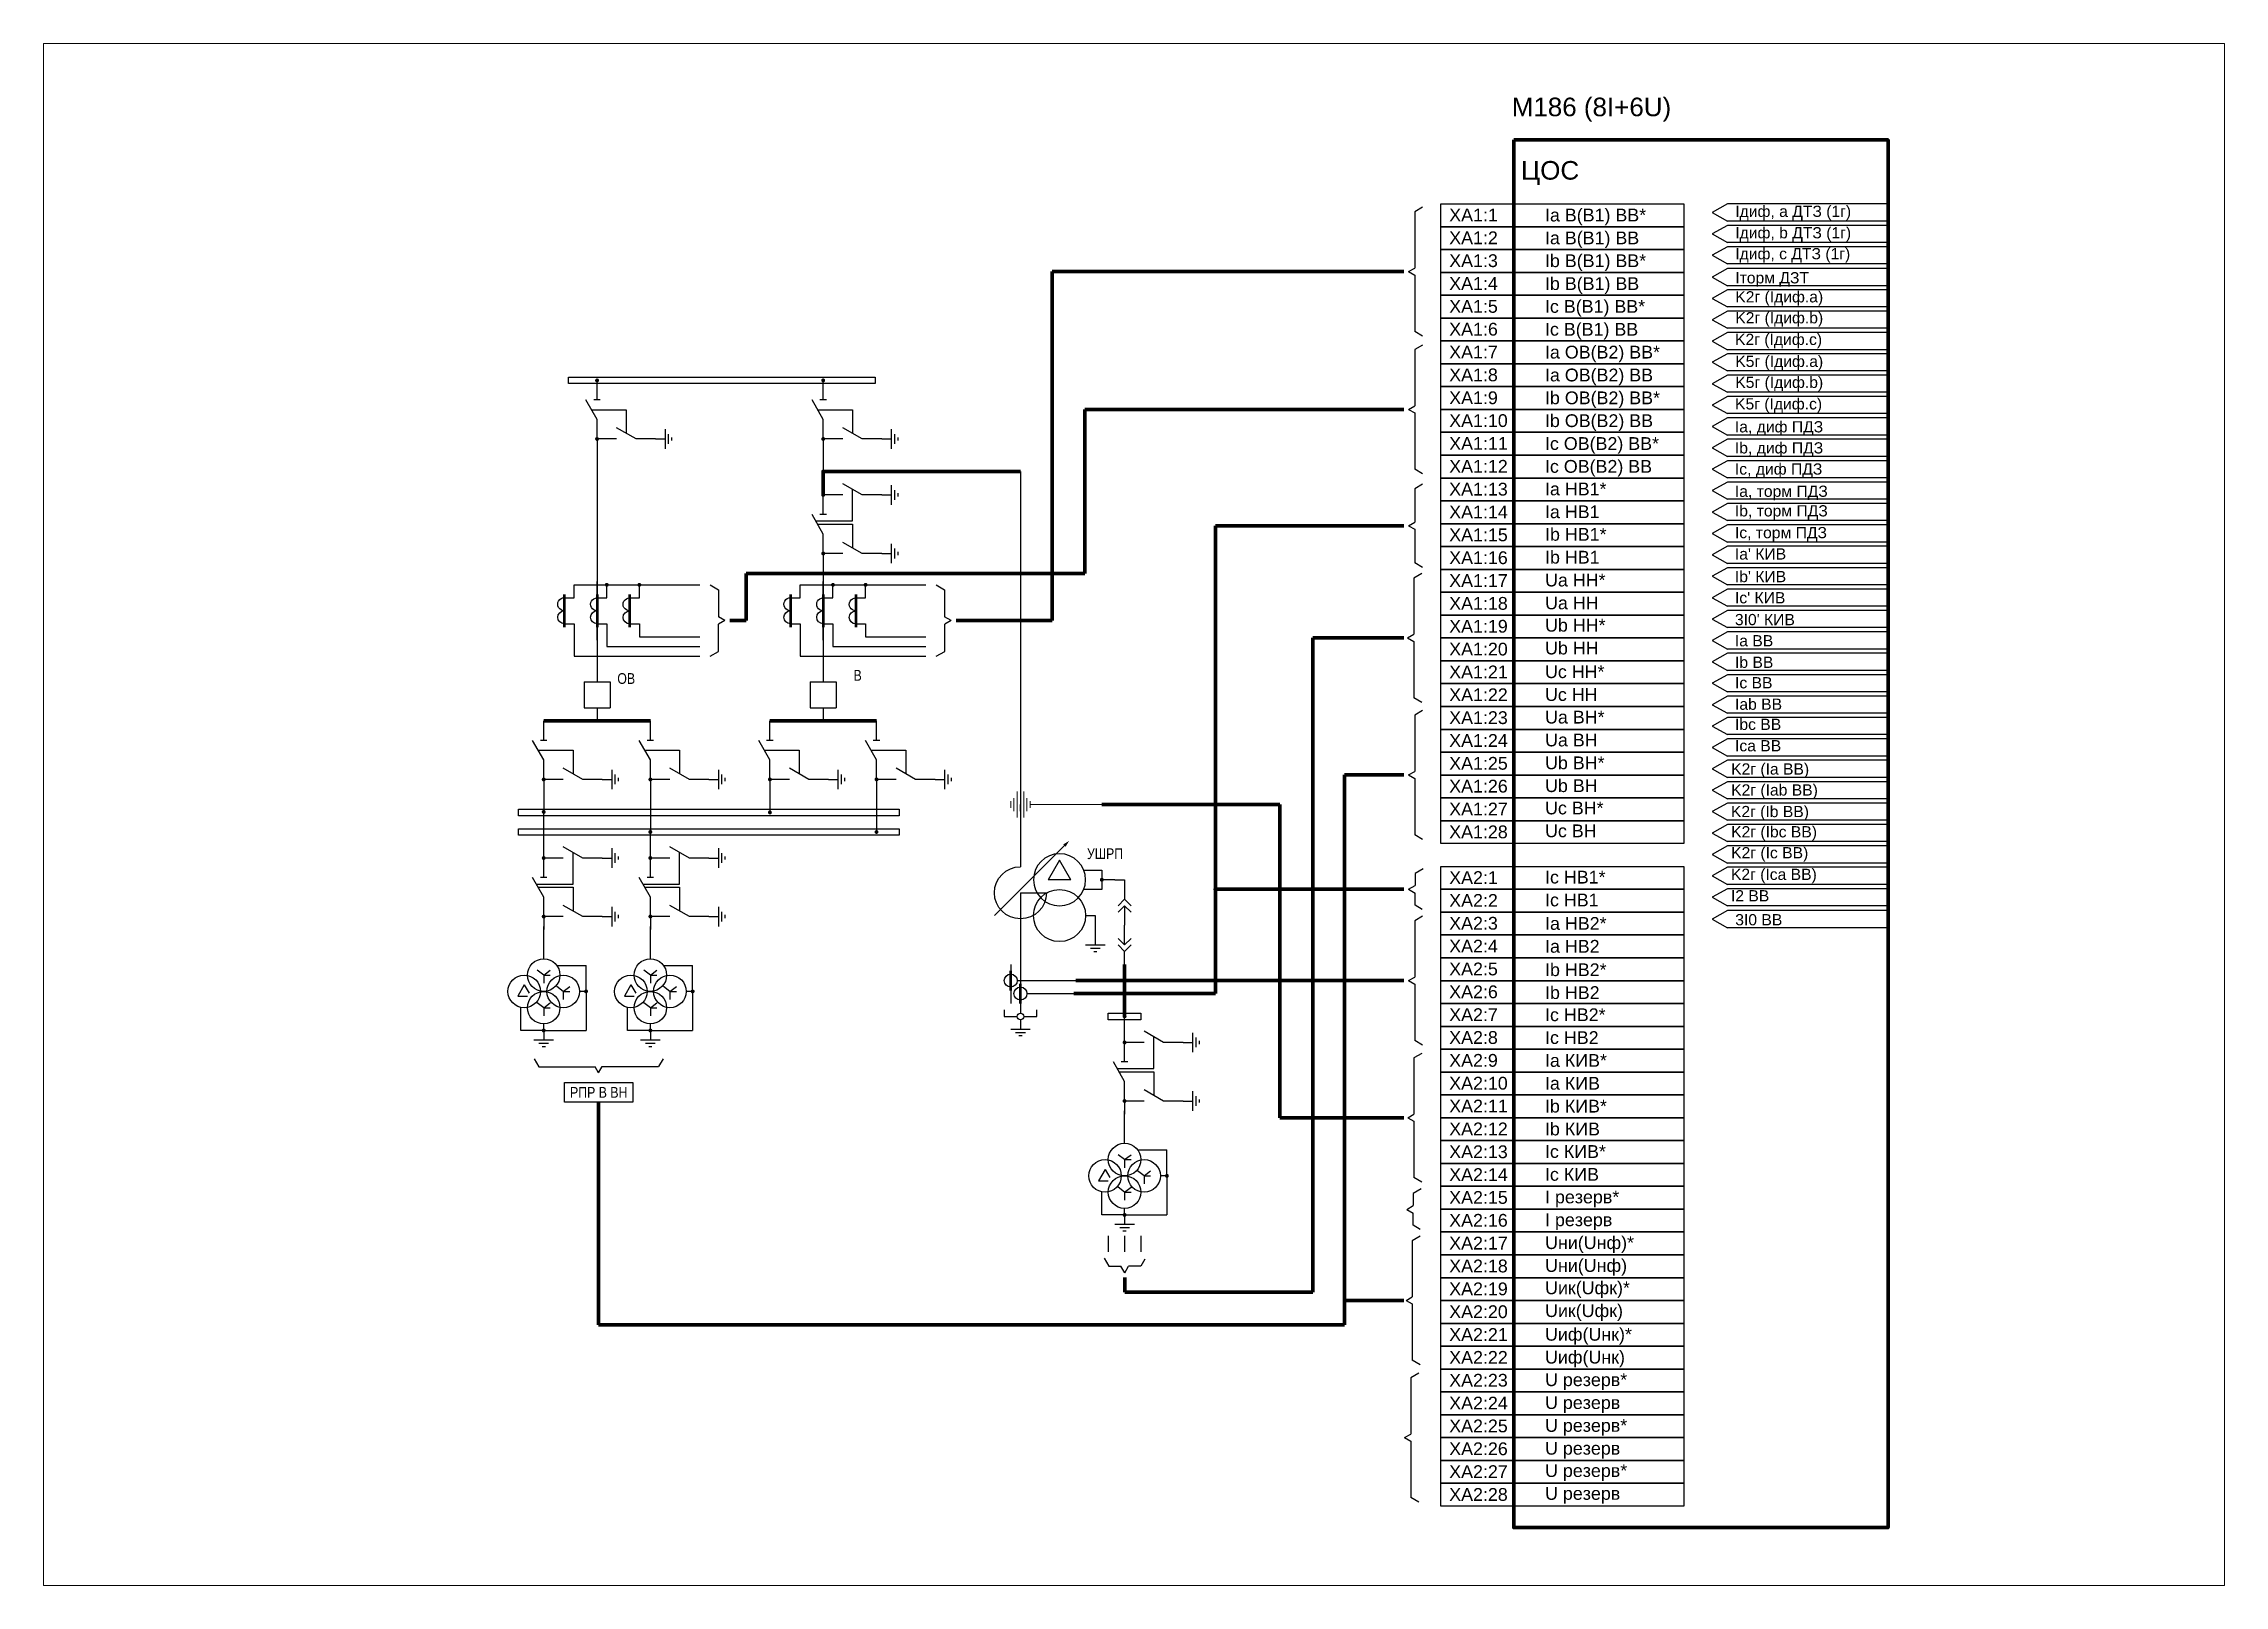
# Paper-space layout 'Лист12' of a CAD drawing. Header units: millimetres. Extents: x 30 to 267, y 21 to 189.
# The model-space entities are those that its viewports show. They can reach past a viewport. Long polylines and large blocks are cut down to what shows.
import ezdxf
from ezdxf.enums import TextEntityAlignment as Align

# ---------------------------------------------------------------- set-up
doc = ezdxf.new("R2010")
doc.units = ezdxf.units.MM
doc.linetypes.add('штриховая2', pattern=[9.525, 6.35, -3.175])
doc.layers.add('Основная', color=7, linetype='Continuous')
doc.layers.add('Тонкая', color=7, linetype='Continuous', lineweight=5)
doc.styles.add('Narrow', font='ARIALN.TTF')
doc.styles.get("Standard").update_dxf_attribs({"font": 'arial.ttf'})
doc.styles.add('Вывод', font='tahoma.ttf', dxfattribs={"height": 2.5})
doc.styles.add('Компонент', font='ARIALN.TTF', dxfattribs={"height": 3.5})

psp = doc.layouts.new('Лист12')

msp = doc.modelspace()

# ---------------------------------------------------------------- texts
for s, height, p in [('M186 (8I+6U)', 5.7136, (10931.06, 2545.97)), ('ЦОС', 5.714, (10933.91, 2526.48)), ('XA1:1', 3.926, (10911.85, 2513.65)), ('Ia В(В1) ВВ*', 3.9259, (10941.29, 2513.63)), ('Iдиф, a ДТЗ (1г)', 3.4502, (10999.77, 2515.02)), ('XA1:2', 3.926, (10911.85, 2506.63)), ('Ia В(В1) ВВ', 3.9259, (10941.29, 2506.61)), ('Iдиф, b ДТЗ (1г)', 3.4502, (10999.77, 2508.43)), ('XA1:3', 3.926, (10911.85, 2499.61)), ('Ib В(В1) ВВ*', 3.9259, (10941.29, 2499.59)), ('Iдиф, c ДТЗ (1г)', 3.4502, (10999.77, 2501.99)), ('XA1:4', 3.926, (10911.85, 2492.59)), ('Ib В(В1) ВВ', 3.9259, (10941.29, 2492.56)), ('Iторм ДЗТ', 3.45, (10999.77, 2494.59)), ('XA1:5', 3.926, (10911.85, 2485.56)), ('Ic В(В1) ВВ*', 3.9259, (10941.29, 2485.54)), ('K2г (Iдиф.a)', 3.4502, (10999.77, 2488.74)), ('XA1:6', 3.926, (10911.85, 2478.54)), ('Ic В(В1) ВВ', 3.9259, (10941.29, 2478.52)), ('K2г (Iдиф.b)', 3.4502, (10999.77, 2482.3)), ('XA1:7', 3.926, (10911.85, 2471.52)), ('Ia ОВ(В2) ВВ*', 3.9259, (10941.29, 2471.5)), ('K2г (Iдиф.c)', 3.4502, (10999.71, 2475.66)), ('XA1:8', 3.926, (10911.85, 2464.5)), ('Ia ОВ(В2) ВВ', 3.9259, (10941.29, 2464.47)), ('K5г (Iдиф.a)', 3.4502, (10999.77, 2468.91)), ('XA1:9', 3.926, (10911.85, 2457.47)), ('Ib ОВ(В2) ВВ*', 3.9259, (10941.29, 2457.45)), ('K5г (Iдиф.b)', 3.4502, (10999.77, 2462.47)), ('XA1:10', 3.926, (10911.85, 2450.45)), ('Ib ОВ(В2) ВВ', 3.9259, (10941.29, 2450.43)), ('K5г (Iдиф.c)', 3.4502, (10999.71, 2455.84)), ('XA1:11', 3.926, (10911.85, 2443.43)), ('Ic ОВ(В2) ВВ*', 3.9259, (10941.29, 2443.4)), ('Ia, диф ПДЗ', 3.4502, (10999.66, 2448.79)), ('XA1:12', 3.926, (10911.85, 2436.4)), ('Ic ОВ(В2) ВВ', 3.9259, (10941.29, 2436.38)), ('Ib, диф ПДЗ', 3.4502, (10999.66, 2442.31)), ('XA1:13', 3.926, (10911.85, 2429.38)), ('Ia НВ1*', 3.926, (10941.29, 2429.45)), ('Ic, диф ПДЗ', 3.4502, (10999.66, 2435.81)), ('Ia, торм ПДЗ', 3.4502, (10999.66, 2428.98)), ('Ib, торм ПДЗ', 3.4502, (10999.66, 2422.96)), ('XA1:14', 3.926, (10911.85, 2422.36)), ('Ia НВ1', 3.926, (10941.29, 2422.43)), ('XA1:15', 3.926, (10911.85, 2415.34)), ('Ib НВ1*', 3.926, (10941.31, 2415.49)), ("Ia' КИВ", 3.45, (10999.66, 2409.71)), ('Ic, торм ПДЗ', 3.4502, (10999.68, 2416.27)), ('XA1:16', 3.926, (10911.85, 2408.31)), ('Ib НВ1', 3.926, (10941.31, 2408.47)), ('XA1:17', 3.926, (10911.85, 2401.29)), ('Ua НН*', 3.926, (10941.31, 2401.44)), ("Ib' КИВ", 3.45, (10999.66, 2402.75)), ('XA1:18', 3.926, (10911.85, 2394.27)), ('Ua НН', 3.926, (10941.31, 2394.42)), ("Ic' КИВ", 3.45, (10999.68, 2396.24)), ('XA1:19', 3.926, (10911.85, 2387.24)), ('Ub НН*', 3.926, (10941.31, 2387.56)), ("3I0' КИВ", 3.45, (10999.66, 2389.53)), ('Ia ВВ', 3.45, (10999.66, 2383.03)), ('XA1:20', 3.926, (10911.85, 2380.22)), ('Ub НН', 3.926, (10941.31, 2380.54)), ('Ib ВВ', 3.45, (10999.69, 2376.41)), ('XA1:21', 3.926, (10911.85, 2373.2)), ('Uc НН*', 3.926, (10941.29, 2373.27)), ('Iс ВВ', 3.45, (10999.7, 2370.11)), ('XA1:22', 3.926, (10911.85, 2366.18)), ('Uc НН', 3.926, (10941.29, 2366.25)), ('Iab ВВ', 3.45, (10999.7, 2363.53)), ('XA1:23', 3.926, (10911.85, 2359.15)), ('Ua ВН*', 3.926, (10941.31, 2359.31)), ('Ibc ВВ', 3.45, (10999.7, 2357.34)), ('XA1:24', 3.926, (10911.85, 2352.13)), ('Ua ВН', 3.926, (10941.31, 2352.28)), ('Ica ВВ', 3.45, (10999.7, 2350.76)), ('XA1:25', 3.926, (10911.85, 2345.11)), ('Ub ВН*', 3.926, (10941.31, 2345.26)), ('K2г (Ia ВВ)', 3.4502, (10998.5, 2343.61)), ('XA1:26', 3.926, (10911.85, 2338.09)), ('Ub ВН', 3.926, (10941.31, 2338.24)), ('K2г (Iab ВВ)', 3.4502, (10998.5, 2337.17)), ('XA1:27', 3.926, (10911.85, 2331.06)), ('Uc ВН*', 3.926, (10941.31, 2331.38)), ('K2г (Ib ВВ)', 3.4502, (10998.44, 2330.53)), ('XA1:28', 3.926, (10911.85, 2324.04)), ('Uc ВН', 3.926, (10941.31, 2324.36)), ('K2г (Ibc ВВ)', 3.4502, (10998.5, 2324.31)), ('K2г (Ic ВВ)', 3.4502, (10998.5, 2317.87)), ('XA2:1', 3.926, (10911.85, 2309.99)), ('Ic НВ1*', 3.926, (10941.31, 2310.13)), ('K2г (Ica ВВ)', 3.4502, (10998.44, 2311.23)), ('XA2:2', 3.926, (10911.85, 2302.97)), ('Ic НВ1', 3.926, (10941.31, 2303.11)), ('I2 ВВ', 3.45, (10998.44, 2304.64)), ('XA2:3', 3.926, (10911.85, 2295.95)), ('Ia НВ2*', 3.926, (10941.31, 2295.9)), ('3I0 ВВ', 3.45, (10999.77, 2297.28)), ('XA2:4', 3.926, (10911.85, 2288.93)), ('Ia НВ2', 3.926, (10941.31, 2288.87)), ('XA2:5', 3.926, (10911.85, 2281.9)), ('Ib НВ2*', 3.926, (10941.31, 2281.66)), ('XA2:6', 3.926, (10911.85, 2274.88)), ('Ib НВ2', 3.926, (10941.31, 2274.64)), ('XA2:7', 3.926, (10911.85, 2267.86)), ('Ic НВ2*', 3.926, (10941.31, 2267.83)), ('XA2:8', 3.926, (10911.85, 2260.84)), ('Ic НВ2', 3.926, (10941.31, 2260.81)), ('XA2:9', 3.926, (10911.85, 2253.81)), ('Ia КИВ*', 3.926, (10941.29, 2253.79)), ('XA2:10', 3.926, (10911.85, 2246.79)), ('Ia КИВ', 3.926, (10941.29, 2246.77)), ('XA2:11', 3.926, (10911.85, 2239.77)), ('Ib КИВ*', 3.926, (10941.29, 2239.74)), ('XA2:12', 3.926, (10911.85, 2232.74)), ('Ib КИВ', 3.926, (10941.29, 2232.72)), ('XA2:13', 3.926, (10911.85, 2225.72)), ('Ic КИВ*', 3.926, (10941.29, 2225.79)), ('XA2:14', 3.926, (10911.85, 2218.7)), ('Ic КИВ', 3.926, (10941.29, 2218.77)), ('XA2:15', 3.926, (10911.85, 2211.68)), ('I резерв*', 3.926, (10941.31, 2211.83)), ('XA2:16', 3.926, (10911.85, 2204.65)), ('I резерв', 3.926, (10941.31, 2204.81)), ('XA2:17', 3.926, (10911.85, 2197.63)), ('Uни(Uнф)*', 3.926, (10941.31, 2197.78)), ('XA2:18', 3.926, (10911.85, 2190.61)), ('Uни(Uнф)', 3.926, (10941.31, 2190.76)), ('XA2:19', 3.926, (10911.85, 2183.58)), ('Uик(Uфк)*', 3.926, (10941.31, 2183.9)), ('XA2:20', 3.926, (10911.85, 2176.56)), ('Uик(Uфк)', 3.926, (10941.31, 2176.88)), ('XA2:21', 3.926, (10911.85, 2169.54)), ('Uиф(Uнк)*', 3.926, (10941.29, 2169.61)), ('XA2:22', 3.926, (10911.85, 2162.52)), ('Uиф(Uнк)', 3.926, (10941.29, 2162.59)), ('XA2:23', 3.926, (10911.85, 2155.49)), ('U резерв*', 3.926, (10941.31, 2155.65)), ('XA2:24', 3.926, (10911.85, 2148.47)), ('U резерв', 3.926, (10941.31, 2148.62)), ('XA2:25', 3.926, (10911.85, 2141.45)), ('U резерв*', 3.926, (10941.31, 2141.6)), ('XA2:26', 3.926, (10911.85, 2134.43)), ('U резерв', 3.926, (10941.31, 2134.58)), ('U резерв*', 3.926, (10941.31, 2127.72)), ('XA2:27', 3.926, (10911.85, 2127.4)), ('XA2:28', 3.926, (10911.85, 2120.38)), ('U резерв', 3.926, (10941.31, 2120.7))]:
    msp.add_text(s, height=height).set_placement(p)
at = {"layer": 'Основная', "char_height": 3.3, "attachment_point": 5, "style": 'Narrow'}
for s, insert, width in [('\\pxi-3,l3,t3;ОВ', (10658.87, 2373.12), 10), ('\\pxi-3,l3,t3;В', (10730.01, 2374.12), 10), ('\\pxi-3,l3,t3;УШРП', (10806.06, 2319.28), 21.8485), ('\\pxt3;РПР В ВН', (10650.42, 2245.94), 21.0408)]:
    msp.add_mtext(s, dxfattribs=dict(at, insert=insert, width=width))

# ---------------------------------------------------------------- blocks, each defined once
blk = doc.blocks.new('*U19')
at = {"layer": 'Основная'}
for p, q in [((0, 0), (-8, 0)), ((-8, -8), (-8, 0)), ((0, -8), (0, 0)), ((0, -8), (-8, -8))]:
    blk.add_line(p, q, dxfattribs=at)
at = {"layer": 'Основная', "style": 'Компонент'}
blk.add_attdef('ОУ', text='', height=3.5, dxfattribs=at).set_placement((-15, -3), align=Align.MIDDLE_CENTER)
blk = doc.blocks.new('*U108')
at = {"color": 0}
blk.add_line((0, 0), (6, 3.43), dxfattribs=at)
blk = doc.blocks.new('*U16')
at = {"layer": 'Основная', "color": 0}
for p, q in [((-3, 0), (-9, 0)), ((9, 0), (3, 0))]:
    blk.add_line(p, q, dxfattribs=at)
at = {"layer": 'Основная', "ltscale": 0.25, "xscale": -1}
blk.add_blockref('*U108', (3, 0), dxfattribs=at)
at = {"layer": 'Основная'}
for tag, height, style, p in [('ОУ', 3.5, 'Компонент', (-25, 0)), ('В1', 2.5, 'Вывод', (-7, -2)), ('В2', 2.5, 'Вывод', (7, -2))]:
    blk.add_attdef(tag, text='', height=height, dxfattribs=dict(at, style=style)).set_placement(p, align=Align.MIDDLE_CENTER)
blk = doc.blocks.new('*U17')
at = {"layer": 'Основная'}
for p, q in [((-3, 0), (0, 0)), ((0, -3), (0, 3)), ((1, -1.5), (1, 1.5)), ((2, -0.5), (2, 0.5))]:
    blk.add_line(p, q, dxfattribs=at)
blk = doc.blocks.new('*U6')
at = {"layer": 'Основная', "color": 0}
blk.add_line((0, -1), (0, 1), dxfattribs=at)
blk = doc.blocks.new('*U15')
at = {"layer": 'Основная', "color": 0}
for p, q in [((0, 3), (0, 9)), ((0, -9), (0, -3))]:
    blk.add_line(p, q, dxfattribs=at)
at = {"ltscale": 0.25, "rotation": 89.99999999999999}
blk.add_blockref('*U6', (0, 3), dxfattribs=at)
at = {"layer": 'Основная', "ltscale": 0.25, "rotation": 89.99999999999999}
blk.add_blockref('*U108', (0, -3), dxfattribs=at)
at = {"layer": 'Основная'}
for tag, height, style, p in [('В1', 2.5, 'Вывод', (2, 7)), ('ОУ', 3.5, 'Компонент', (-12, 0)), ('В2', 2.5, 'Вывод', (2, -7))]:
    blk.add_attdef(tag, text='', height=height, dxfattribs=dict(at, style=style)).set_placement(p, align=Align.MIDDLE_CENTER)
blk = doc.blocks.new('*U60')
at = {"ltscale": 0.25, "const_width": 0.6}
blk.add_lwpolyline([(0, 0.3, 1), (0, -0.3, 1)], format="xyb", close=True, dxfattribs=at)
at = {"layer": 'Основная', "color": 0}
for p, q in [((0, 0), (0, -2)), ((0, -2), (0, -8)), ((0, -8), (0, -10))]:
    blk.add_line(p, q, dxfattribs=at)
blk = doc.blocks.new('*U100')
at = {"ltscale": 0.25, "const_width": 0.6}
blk.add_lwpolyline([(0, 0.3, 1), (0, -0.3, 1)], format="xyb", close=True, dxfattribs=at)
at = {"layer": 'Основная', "color": 0}
for p, q in [((0, 0), (0, -2)), ((0, -2), (0, -14.15)), ((0, -14.15), (0, -16.15))]:
    blk.add_line(p, q, dxfattribs=at)
blk = doc.blocks.new('*U101')
at = {"ltscale": 0.25, "const_width": 0.6}
blk.add_lwpolyline([(0, 0.3, 1), (0, -0.3, 1)], format="xyb", close=True, dxfattribs=at)
at = {"layer": 'Основная', "color": 0}
for p, q in [((0, 0), (0, -2)), ((0, -2), (0, -14.15)), ((0, -14.15), (0, -16.15))]:
    blk.add_line(p, q, dxfattribs=at)
blk = doc.blocks.new('*U104')
at = {"ltscale": 0.25, "const_width": 0.6}
blk.add_lwpolyline([(0, -0.3, 1), (0, 0.3, 1)], format="xyb", close=True, dxfattribs=at)
at = {"layer": 'Основная', "color": 0}
for p, q in [((0, 12.15), (0, 14.15)), ((0, 2), (0, 12.15)), ((0, 0), (0, 2))]:
    blk.add_line(p, q, dxfattribs=at)
blk = doc.blocks.new('*U34')
at = {"ltscale": 0.25, "const_width": 0.6}
blk.add_lwpolyline([(0, 0.3, 1), (0, -0.3, 1)], format="xyb", close=True, dxfattribs=at)
at = {"layer": 'Основная', "color": 0}
for p, q in [((0, 0), (0, -2)), ((0, -2), (0, -2)), ((0, -2), (0, -4))]:
    blk.add_line(p, q, dxfattribs=at)
blk = doc.blocks.new('*U32')
at = {"ltscale": 0.35}
for p, q in [((0, 2), (-2, -1.5)), ((0, 2), (1.5, -0.5)), ((-2, -1.5), (1, -1.5))]:
    blk.add_line(p, q, dxfattribs=at)
blk.add_circle((0, 0), 5, dxfattribs=at)
at = {"ltscale": 0.35, "style": 'Компонент'}
blk.add_attdef('ОУ', text='', height=3.5, dxfattribs=at).set_placement((-3, 10), align=Align.MIDDLE_CENTER)
blk = doc.blocks.new('*U31')
at = {"ltscale": 0.35}
for q in [(-2, 1.5), (2, 1.5), (2, 0), (0, -2.5)]:
    blk.add_line((0, 0), q, dxfattribs=at)
blk.add_circle((0, 0), 5, dxfattribs=at)
at = {"ltscale": 0.35, "style": 'Компонент'}
blk.add_attdef('ОУ', text='', height=3.5, dxfattribs=at).set_placement((0, 8), align=Align.MIDDLE_CENTER)
blk = doc.blocks.new('*U33')
at = {"ltscale": 0.35}
for q in [(-2, 1.5), (2, 1.5), (2, 0), (0, -2.5)]:
    blk.add_line((0, 0), q, dxfattribs=at)
blk.add_circle((0, 0), 5, dxfattribs=at)
at = {"ltscale": 0.35, "style": 'Компонент'}
blk.add_attdef('ОУ', text='', height=3.5, dxfattribs=at).set_placement((-9, 8), align=Align.MIDDLE_CENTER)
blk = doc.blocks.new('*U38')
at = {"ltscale": 0.25, "const_width": 0.6}
blk.add_lwpolyline([(0.3, 0, 1), (-0.3, 0, 1)], format="xyb", close=True, dxfattribs=at)
at = {"layer": 'Основная', "color": 0}
for p, q in [((-5, 0), (-7, 0)), ((-2, 0), (-5, 0)), ((0, 0), (-2, 0))]:
    blk.add_line(p, q, dxfattribs=at)
blk = doc.blocks.new('*U36')
at = {"layer": 'Основная'}
for p, q in [((3, 0), (-3, 0)), ((0, 3), (0, 0)), ((1.5, -1), (-1.5, -1)), ((0.5, -2), (-0.5, -2))]:
    blk.add_line(p, q, dxfattribs=at)
blk = doc.blocks.new('*U37')
at = {"ltscale": 0.25, "const_width": 0.6}
blk.add_lwpolyline([(0, -0.3, 1), (0, 0.3, 1)], format="xyb", close=True, dxfattribs=at)
at = {"layer": 'Основная', "color": 0}
for p, q in [((0, 6), (0, 8)), ((0, 2), (0, 6)), ((0, 0), (0, 2))]:
    blk.add_line(p, q, dxfattribs=at)
blk = doc.blocks.new('*U35')
at = {"ltscale": 0.25, "const_width": 0.6}
blk.add_lwpolyline([(0, -0.3, 1), (0, 0.3, 1)], format="xyb", close=True, dxfattribs=at)
at = {"layer": 'Основная', "color": 0}
for p, q in [((0, 7), (0, 9)), ((0, 2), (0, 7)), ((0, 0), (0, 2))]:
    blk.add_line(p, q, dxfattribs=at)
blk = doc.blocks.new('*U24')
at = {"ltscale": 0.25}
for p, q in [((0, 4), (3, 4)), ((0, -4), (3, -4))]:
    blk.add_line(p, q, dxfattribs=at)
for centre, major_axis, start_param, end_param in [((0, -2), (-2, 0), 4.712389, 7.853982), ((0, 2), (0, -2), 3.141593, 6.283185)]:
    blk.add_ellipse(centre, major_axis=major_axis, ratio=1, start_param=start_param, end_param=end_param, dxfattribs=at)
at = {"layer": 'Основная', "color": 0, "lineweight": 50}
blk.add_line((0, -5), (0, 5), dxfattribs=at)
at = {"layer": 'Основная'}
for tag, height, style, p in [('В1', 2.5, 'Вывод', (5, 6)), ('ОУ', 3.5, 'Компонент', (-6, 0)), ('В2', 2.5, 'Вывод', (5, -6))]:
    blk.add_attdef(tag, text='', height=height, dxfattribs=dict(at, style=style)).set_placement(p, align=Align.MIDDLE_CENTER)
blk = doc.blocks.new('*U81')
at = {"ltscale": 0.25}
blk.add_circle((0, 0), 2, dxfattribs=at)
at = {"layer": 'Основная', "color": 0, "lineweight": 50}
blk.add_line((0, -3), (0, 3), dxfattribs=at)
at = {"layer": 'Основная', "style": 'Компонент'}
blk.add_attdef('ОУ', text='', height=3.5, dxfattribs=at).set_placement((-6, 0), align=Align.MIDDLE_CENTER)
blk = doc.blocks.new('*U117')
at = {"ltscale": 0.35}
for q in [(-8, 0), (0, -8)]:
    blk.add_line((0, 0), q, dxfattribs=at)
blk.add_arc((0, 0), 8, 180, 90, dxfattribs=at)
at = {"layer": 'Основная', "style": 'Компонент'}
blk.add_attdef('ОУ', text='', height=3.5, dxfattribs=at).set_placement((-17, 0), align=Align.MIDDLE_CENTER)
blk = doc.blocks.new('*U116')
at = {"ltscale": 0.25}
for p, q in [((-3.46, 0), (0, 6)), ((-3.46, 0), (3.46, 0)), ((0, 6), (3.46, 0))]:
    blk.add_line(p, q, dxfattribs=at)
blk.add_circle((0, 0), 8, dxfattribs=at)
at = {"layer": 'Основная', "style": 'Компонент'}
blk.add_attdef('ОУ', text='', height=3.5, dxfattribs=at).set_placement((-17, 0), align=Align.MIDDLE_CENTER)
blk = doc.blocks.new('*U49')
at = {"layer": 'Основная'}
for p, q in [((-3, 0), (3, 0)), ((0, 3), (0, 0)), ((-1.5, -1), (1.5, -1)), ((-0.5, -2), (0.5, -2))]:
    blk.add_line(p, q, dxfattribs=at)
blk = doc.blocks.new('*U119')
at = {"layer": 'Основная', "ltscale": 0.25}
for p, q in [((2, 2), (0, 0)), ((0, 0), (2, -2))]:
    blk.add_line(p, q, dxfattribs=at)
blk = doc.blocks.new('*U68')
at = {"color": 0}
for p, q in [((0, 6), (0, 2)), ((0, 0), (0, -6))]:
    blk.add_line(p, q, dxfattribs=at)
at = {"color": 0, "ltscale": 0.25, "xscale": -1, "rotation": 90}
for p in [(0, 2), (0, 0)]:
    blk.add_blockref('*U119', p, dxfattribs=at)
at = {"layer": 'Основная'}
for tag, height, style, p in [('ОУ2', 3.5, 'Компонент', (-5, 6)), ('В2', 2.5, 'Вывод', (3, 6)), ('ОУ1', 3.5, 'Компонент', (-5, -6)), ('В1', 2.5, 'Вывод', (3, -6))]:
    blk.add_attdef(tag, text='', height=height, dxfattribs=dict(at, style=style)).set_placement(p, align=Align.MIDDLE_CENTER)
blk = doc.blocks.new('*U69')
at = {"color": 0}
for p, q in [((0, 0), (0, 6)), ((0, -6), (0, -2))]:
    blk.add_line(p, q, dxfattribs=at)
at = {"color": 0, "ltscale": 0.25, "rotation": 89.99999999999999}
for p in [(0, 0), (0, -2)]:
    blk.add_blockref('*U119', p, dxfattribs=at)
at = {"layer": 'Основная'}
for tag, height, style, p in [('ОУ1', 3.5, 'Компонент', (-5, 6)), ('В1', 2.5, 'Вывод', (3, 6)), ('ОУ2', 3.5, 'Компонент', (-5, -6)), ('В2', 2.5, 'Вывод', (3, -6))]:
    blk.add_attdef(tag, text='', height=height, dxfattribs=dict(at, style=style)).set_placement(p, align=Align.MIDDLE_CENTER)

# ---------------------------------------------------------------- hatches: boundary and pattern name
h = msp.add_hatch(color=256)
h.dxf.hatch_style = 1
h.paths.add_polyline_path([(10653.51, 2401.94, -1), (10652.31, 2401.94, -1)])
h = msp.add_hatch(color=256)
h.dxf.hatch_style = 1
h.paths.add_polyline_path([(10663.52, 2401.94, -1), (10662.32, 2401.94, -1)])
h = msp.add_hatch(color=256)
h.dxf.hatch_style = 1
h.paths.add_polyline_path([(10723.03, 2401.94, -1), (10721.83, 2401.94, -1)])
h = msp.add_hatch(color=256)
h.dxf.hatch_style = 1
h.paths.add_polyline_path([(10733.04, 2401.94, -1), (10731.84, 2401.94, -1)])

# ---------------------------------------------------------------- linework, layer by layer
for p, q in [((10903.68, 2517.99), (10901.23, 2516.59)), ((10901.23, 2516.59), (10901.24, 2499.31)), ((10997.41, 2519.01), (10992.63, 2516.38)), ((10992.63, 2516.38), (10997.41, 2513.75)), ((11046.72, 2519.01), (10997.41, 2519.01)), ((11046.72, 2513.75), (10997.41, 2513.75)), ((11046.72, 2519.01), (11046.72, 2513.75)), ((10997.41, 2512.43), (10992.63, 2509.8)), ((10992.63, 2509.8), (10997.41, 2507.17)), ((11046.72, 2512.43), (10997.41, 2512.43)), ((11046.72, 2507.17), (10997.41, 2507.17)), ((11046.72, 2512.43), (11046.72, 2507.17)), ((10997.41, 2505.85), (10992.63, 2503.22)), ((10992.63, 2503.22), (10997.41, 2500.59)), ((11046.72, 2505.85), (10997.41, 2505.85)), ((11046.72, 2500.59), (10997.41, 2500.59)), ((11046.72, 2505.85), (11046.72, 2500.59)), ((10899.36, 2498.21), (10901.24, 2499.31)), ((10899.36, 2498.21), (10901.24, 2497.14)), ((10901.24, 2497.14), (10901.25, 2479.83)), ((10997.41, 2499.12), (10992.63, 2496.49)), ((10992.63, 2496.49), (10997.41, 2493.86)), ((11046.72, 2499.12), (10997.41, 2499.12)), ((11046.72, 2493.86), (10997.41, 2493.86)), ((11046.72, 2499.12), (11046.72, 2493.86)), ((10997.41, 2492.62), (10992.63, 2489.99)), ((10992.63, 2489.99), (10997.41, 2487.36)), ((11046.72, 2492.62), (10997.41, 2492.62)), ((11046.72, 2487.36), (10997.41, 2487.36)), ((11046.72, 2492.62), (11046.72, 2487.36)), ((10997.41, 2486.05), (10992.63, 2483.41)), ((10992.63, 2483.41), (10997.41, 2480.78)), ((11046.72, 2486.05), (10997.41, 2486.05)), ((11046.72, 2480.78), (10997.41, 2480.78)), ((11046.72, 2486.05), (11046.72, 2480.78)), ((10903.68, 2475.62), (10901.23, 2474.22)), ((10901.23, 2474.22), (10901.24, 2456.94)), ((10903.68, 2478.41), (10901.25, 2479.83)), ((10997.41, 2479.47), (10992.63, 2476.84)), ((10992.63, 2476.84), (10997.41, 2474.21)), ((11046.72, 2479.47), (10997.41, 2479.47)), ((11046.72, 2474.21), (10997.41, 2474.21)), ((11046.72, 2479.47), (11046.72, 2474.21)), ((10997.41, 2472.97), (10992.63, 2470.34)), ((10992.63, 2470.34), (10997.41, 2467.71)), ((11046.72, 2472.97), (10997.41, 2472.97)), ((11046.72, 2467.71), (10997.41, 2467.71)), ((11046.72, 2472.97), (11046.72, 2467.71)), ((10997.41, 2466.39), (10992.63, 2463.76)), ((10992.63, 2463.76), (10997.41, 2461.13)), ((11046.72, 2466.39), (10997.41, 2466.39)), ((11046.72, 2461.13), (10997.41, 2461.13)), ((11046.72, 2466.39), (11046.72, 2461.13)), ((10899.36, 2455.84), (10901.24, 2456.94)), ((10899.36, 2455.84), (10901.24, 2454.77)), ((10901.24, 2454.77), (10901.25, 2437.46)), ((10997.41, 2459.81), (10992.63, 2457.18)), ((10992.63, 2457.18), (10997.41, 2454.55)), ((11046.72, 2459.81), (10997.41, 2459.81)), ((11046.72, 2454.55), (10997.41, 2454.55)), ((11046.72, 2459.81), (11046.72, 2454.55)), ((10997.41, 2453.24), (10992.63, 2450.61)), ((10992.63, 2450.61), (10997.41, 2447.98)), ((10997.41, 2446.66), (10992.63, 2444.03)), ((11046.72, 2453.24), (10997.41, 2453.24)), ((11046.72, 2447.98), (10997.41, 2447.98)), ((11046.72, 2446.66), (10997.41, 2446.66)), ((11046.72, 2453.24), (11046.72, 2447.98)), ((11046.72, 2446.66), (11046.72, 2441.4)), ((10992.63, 2444.03), (10997.41, 2441.4)), ((10997.41, 2440.08), (10992.63, 2437.45)), ((11046.72, 2441.4), (10997.41, 2441.4)), ((11046.72, 2440.08), (10997.41, 2440.08)), ((11046.72, 2440.08), (11046.72, 2434.82)), ((10903.68, 2436.04), (10901.25, 2437.46)), ((10992.63, 2437.45), (10997.41, 2434.82)), ((10997.41, 2433.51), (10992.63, 2430.88)), ((11046.72, 2434.82), (10997.41, 2434.82)), ((11046.72, 2433.51), (10997.41, 2433.51)), ((11046.72, 2433.51), (11046.72, 2428.24)), ((10903.68, 2432.85), (10901.23, 2431.46)), ((10901.23, 2431.46), (10901.24, 2421.17)), ((10992.63, 2430.88), (10997.41, 2428.24)), ((10997.41, 2426.93), (10992.63, 2424.3)), ((11046.72, 2428.24), (10997.41, 2428.24)), ((11046.72, 2426.93), (10997.41, 2426.93)), ((11046.72, 2426.93), (11046.72, 2421.67)), ((10899.36, 2420.06), (10901.24, 2421.17)), ((10899.36, 2420.06), (10901.24, 2419)), ((10992.63, 2424.3), (10997.41, 2421.67)), ((10997.41, 2420.35), (10992.63, 2417.72)), ((11046.72, 2421.67), (10997.41, 2421.67)), ((11046.72, 2420.35), (10997.41, 2420.35)), ((11046.72, 2420.35), (11046.72, 2415.09)), ((10901.24, 2419), (10901.25, 2408.7)), ((10992.63, 2417.72), (10997.41, 2415.09)), ((10997.41, 2413.77), (10992.63, 2411.14)), ((11046.72, 2415.09), (10997.41, 2415.09)), ((11046.72, 2413.77), (10997.41, 2413.77)), ((11046.72, 2413.77), (11046.72, 2408.51)), ((10903.68, 2407.28), (10901.25, 2408.7)), ((10992.63, 2411.14), (10997.41, 2408.51)), ((10997.41, 2407.2), (10992.63, 2404.57)), ((11046.72, 2408.51), (10997.41, 2408.51)), ((11046.72, 2407.2), (10997.41, 2407.2)), ((11046.72, 2407.2), (11046.72, 2401.94)), ((10642.84, 2397.96), (10642.84, 2401.94)), ((10642.84, 2401.94), (10681.47, 2401.94)), ((10652.91, 2397.95), (10652.91, 2401.94)), ((10662.92, 2397.94), (10662.92, 2401.94)), ((10684.65, 2401.94), (10687.24, 2400.42)), ((10687.24, 2400.42), (10687.24, 2392.1)), ((10712.35, 2397.96), (10712.35, 2401.94)), ((10712.35, 2401.94), (10750.98, 2401.94)), ((10722.43, 2397.95), (10722.43, 2401.94)), ((10732.44, 2397.94), (10732.44, 2401.94)), ((10754.17, 2401.94), (10756.76, 2400.42)), ((10756.76, 2400.42), (10756.76, 2392.1)), ((10903.38, 2405.4), (10900.94, 2404.01)), ((10900.94, 2404.01), (10900.94, 2386.73)), ((10992.63, 2404.57), (10997.41, 2401.94)), ((10997.41, 2400.62), (10992.63, 2397.99)), ((11046.72, 2401.94), (10997.41, 2401.94)), ((11046.72, 2400.62), (10997.41, 2400.62)), ((11046.72, 2400.62), (11046.72, 2395.36)), ((10992.63, 2397.99), (10997.41, 2395.36)), ((10997.41, 2394.04), (10992.63, 2391.41)), ((11046.72, 2395.36), (10997.41, 2395.36)), ((11046.72, 2394.04), (10997.41, 2394.04)), ((11046.72, 2394.04), (11046.72, 2388.78)), ((10642.84, 2389.96), (10642.84, 2379.96)), ((10652.91, 2389.95), (10652.91, 2382.95)), ((10662.92, 2389.94), (10662.92, 2385.94)), ((10689.24, 2390.94), (10687.24, 2392.1)), ((10689.24, 2390.94), (10687.25, 2389.81)), ((10687.25, 2381.46), (10687.25, 2389.81)), ((10712.35, 2389.96), (10712.35, 2379.96)), ((10722.43, 2389.95), (10722.43, 2382.95)), ((10732.44, 2389.94), (10732.44, 2385.94)), ((10758.76, 2390.94), (10756.76, 2392.1)), ((10758.76, 2390.94), (10756.77, 2389.81)), ((10756.77, 2381.46), (10756.77, 2389.81)), ((10899.07, 2385.63), (10900.94, 2386.73)), ((10992.63, 2391.41), (10997.41, 2388.78)), ((10997.41, 2387.47), (10992.63, 2384.84)), ((11046.72, 2388.78), (10997.41, 2388.78)), ((11046.72, 2387.47), (10997.41, 2387.47)), ((11046.72, 2387.47), (11046.72, 2382.2)), ((10642.84, 2379.96), (10681.47, 2379.96)), ((10652.91, 2382.95), (10681.47, 2382.95)), ((10662.92, 2385.94), (10681.47, 2385.94)), ((10712.35, 2379.96), (10750.98, 2379.96)), ((10722.43, 2382.95), (10750.98, 2382.95)), ((10732.44, 2385.94), (10750.98, 2385.94)), ((10899.07, 2385.63), (10900.94, 2384.56)), ((10900.94, 2384.56), (10900.95, 2367.24)), ((10992.63, 2384.84), (10997.41, 2382.2)), ((10997.41, 2380.89), (10992.63, 2378.26)), ((11046.72, 2382.2), (10997.41, 2382.2)), ((11046.72, 2380.89), (10997.41, 2380.89)), ((11046.72, 2380.89), (11046.72, 2375.63)), ((10992.63, 2378.26), (10997.41, 2375.63)), ((10997.41, 2374.31), (10992.63, 2371.68)), ((11046.72, 2375.63), (10997.41, 2375.63)), ((11046.72, 2374.31), (10997.41, 2374.31)), ((11046.72, 2374.31), (11046.72, 2369.05)), ((10903.38, 2365.82), (10900.95, 2367.24)), ((10992.63, 2371.68), (10997.41, 2369.05)), ((10997.41, 2367.73), (10992.63, 2365.1)), ((11046.72, 2369.05), (10997.41, 2369.05)), ((11046.72, 2367.73), (10997.41, 2367.73)), ((11046.72, 2367.73), (11046.72, 2362.47)), ((10903.68, 2363.27), (10901.23, 2361.87)), ((10901.23, 2361.87), (10901.24, 2344.59)), ((10992.63, 2365.1), (10997.41, 2362.47)), ((10997.41, 2361.16), (10992.63, 2358.53)), ((11046.72, 2362.47), (10997.41, 2362.47)), ((11046.72, 2361.16), (10997.41, 2361.16)), ((11046.72, 2361.16), (11046.72, 2355.9)), ((10992.63, 2358.53), (10997.41, 2355.9)), ((10997.41, 2354.58), (10992.63, 2351.95)), ((11046.72, 2355.9), (10997.41, 2355.9)), ((11046.72, 2354.58), (10997.41, 2354.58)), ((11046.72, 2354.58), (11046.72, 2349.32)), ((10992.63, 2351.95), (10997.41, 2349.32)), ((10997.41, 2348), (10992.63, 2345.37)), ((11046.72, 2349.32), (10997.41, 2349.32)), ((11046.72, 2348), (10997.41, 2348)), ((11046.72, 2348), (11046.72, 2342.74)), ((10899.36, 2343.49), (10901.24, 2344.59)), ((10899.36, 2343.49), (10901.24, 2342.42)), ((10901.24, 2342.42), (10901.25, 2325.11)), ((10992.63, 2345.37), (10997.41, 2342.74)), ((10997.41, 2341.43), (10992.63, 2338.8)), ((11046.72, 2342.74), (10997.41, 2342.74)), ((11046.72, 2341.43), (10997.41, 2341.43)), ((11046.72, 2341.43), (11046.72, 2336.16)), ((10992.63, 2338.8), (10997.41, 2336.16)), ((10997.41, 2334.85), (10992.63, 2332.22)), ((11046.72, 2336.16), (10997.41, 2336.16)), ((11046.72, 2334.85), (10997.41, 2334.85)), ((11046.72, 2334.85), (11046.72, 2329.59)), ((10992.63, 2332.22), (10997.41, 2329.59)), ((10997.41, 2328.27), (10992.63, 2325.64)), ((11046.72, 2329.59), (10997.41, 2329.59)), ((11046.72, 2328.27), (10997.41, 2328.27)), ((11046.72, 2328.27), (11046.72, 2323.01)), ((10903.68, 2323.68), (10901.25, 2325.11)), ((10992.63, 2325.64), (10997.41, 2323.01)), ((10997.41, 2321.7), (10992.63, 2319.06)), ((11046.72, 2323.01), (10997.41, 2323.01)), ((11046.72, 2321.7), (10997.41, 2321.7)), ((11046.72, 2321.7), (11046.72, 2316.43)), ((10903.8, 2314.66), (10901.36, 2313.24)), ((10901.36, 2313.24), (10901.36, 2309.53)), ((10992.63, 2319.06), (10997.41, 2316.43)), ((10997.41, 2315.12), (10992.63, 2312.49)), ((11046.72, 2316.43), (10997.41, 2316.43)), ((11046.72, 2315.12), (10997.41, 2315.12)), ((11046.72, 2315.12), (11046.72, 2309.86)), ((10899.36, 2308.36), (10901.36, 2309.53)), ((10899.36, 2308.36), (10901.36, 2307.21)), ((10901.36, 2303.45), (10901.36, 2307.21)), ((10992.63, 2312.49), (10997.41, 2309.86)), ((10997.41, 2308.54), (10992.63, 2305.91)), ((10992.63, 2305.91), (10997.41, 2303.28)), ((11046.72, 2309.86), (10997.41, 2309.86)), ((11046.72, 2308.54), (10997.41, 2308.54)), ((11046.72, 2308.54), (11046.72, 2303.28)), ((10903.68, 2300.06), (10901.23, 2298.67)), ((10903.54, 2302.18), (10901.36, 2303.45)), ((10997.41, 2301.81), (10992.63, 2299.18)), ((11046.72, 2303.28), (10997.41, 2303.28)), ((11046.72, 2301.81), (10997.41, 2301.81)), ((11046.72, 2301.81), (11046.72, 2296.55)), ((10901.23, 2298.67), (10901.24, 2281.38)), ((10992.63, 2299.18), (10997.41, 2296.55)), ((11046.72, 2296.55), (10997.41, 2296.55)), ((10779.06, 2280.28), (10797.09, 2280.28)), ((10899.36, 2280.28), (10901.24, 2281.38)), ((10899.36, 2280.28), (10901.24, 2279.22)), ((10901.24, 2279.22), (10901.25, 2261.9)), ((10782.06, 2276.28), (10796.5, 2276.28)), ((10903.68, 2260.48), (10901.25, 2261.9)), ((10630.62, 2256.28), (10632.01, 2253.83)), ((10632.01, 2253.83), (10649.3, 2253.83)), ((10650.4, 2251.96), (10649.3, 2253.83)), ((10650.4, 2251.96), (10651.46, 2253.84)), ((10651.46, 2253.84), (10668.78, 2253.84)), ((10670.2, 2256.28), (10668.78, 2253.84)), ((10903.42, 2257.93), (10900.97, 2256.53)), ((10900.97, 2256.53), (10900.98, 2239.25)), ((10899.1, 2238.15), (10900.98, 2239.25)), ((10899.1, 2238.15), (10900.98, 2237.08)), ((10900.98, 2237.08), (10900.98, 2219.76)), ((10903.42, 2218.34), (10900.98, 2219.76)), ((10903.2, 2216.28), (10900.77, 2214.86)), ((10900.77, 2214.86), (10900.77, 2211.15)), ((10898.77, 2209.98), (10900.77, 2211.15)), ((10898.77, 2209.98), (10900.77, 2208.83)), ((10900.77, 2205.07), (10900.77, 2208.83)), ((10807.06, 2201.85), (10807.06, 2196.88)), ((10812.06, 2201.85), (10812.06, 2196.88)), ((10817.06, 2201.85), (10817.06, 2196.88)), ((10902.93, 2201.74), (10900.48, 2200.35)), ((10900.48, 2200.35), (10900.49, 2183.07)), ((10902.94, 2203.8), (10900.77, 2205.07)), ((10805.82, 2194.93), (10807.24, 2192.5)), ((10807.24, 2192.5), (10810.95, 2192.5)), ((10812.12, 2190.5), (10810.95, 2192.5)), ((10812.12, 2190.5), (10813.28, 2192.5)), ((10817.03, 2192.5), (10813.28, 2192.5)), ((10818.3, 2194.68), (10817.03, 2192.5)), ((10898.61, 2181.97), (10900.49, 2183.07)), ((10898.61, 2181.97), (10900.49, 2180.9)), ((10900.49, 2180.9), (10900.49, 2163.58)), ((10902.46, 2159.61), (10900.01, 2158.21)), ((10902.93, 2162.16), (10900.49, 2163.58)), ((10900.01, 2158.21), (10900.02, 2140.93)), ((10898.14, 2139.83), (10900.02, 2140.93)), ((10898.14, 2139.83), (10900.02, 2138.76)), ((10900.02, 2138.76), (10900.03, 2121.45)), ((10902.46, 2120.02), (10900.03, 2121.45))]:
    msp.add_line(p, q)
at = {"lineweight": 100}
for p, q in [((11046.72, 2499.12), (11046.72, 2500.59)), ((10789.79, 2390.94), (10789.79, 2498.21)), ((10789.79, 2498.21), (10897.86, 2498.21)), ((10799.82, 2405.47), (10799.82, 2455.84)), ((10799.82, 2455.84), (10897.86, 2455.84)), ((10719.43, 2429.56), (10719.43, 2436.77)), ((10719.43, 2436.77), (10780.06, 2436.77)), ((10839.96, 2276.28), (10839.96, 2420.06)), ((10839.96, 2420.06), (10897.86, 2420.06)), ((10695.74, 2390.94), (10695.74, 2405.47)), ((10695.74, 2405.47), (10799.82, 2405.47)), ((10690.74, 2390.94), (10695.74, 2390.94)), ((10760.26, 2390.94), (10789.79, 2390.94)), ((10869.95, 2184.51), (10869.95, 2385.63)), ((10869.95, 2385.63), (10897.86, 2385.63)), ((10649.91, 2360.12), (10633.52, 2360.12)), ((10666.3, 2360.12), (10649.91, 2360.12)), ((10719.43, 2360.12), (10703.04, 2360.12)), ((10735.82, 2360.12), (10719.43, 2360.12)), ((10879.7, 2174.51), (10879.7, 2343.49)), ((10879.7, 2343.49), (10897.86, 2343.49)), ((10805.06, 2334.41), (10859.78, 2334.41)), ((10859.78, 2334.41), (10859.78, 2238.15)), ((10839.96, 2308.36), (10897.86, 2308.36)), ((11046.72, 2301.81), (11046.72, 2303.28)), ((10797.09, 2280.28), (10849.86, 2280.28)), ((10812.06, 2269.28), (10812.06, 2285.28)), ((10849.86, 2280.28), (10897.86, 2280.28)), ((10796.5, 2276.28), (10839.96, 2276.28)), ((10650.4, 2242.94), (10650.4, 2227.65)), ((10859.78, 2238.15), (10897.86, 2238.15)), ((10650.4, 2227.65), (10650.4, 2174.51)), ((10812.12, 2189), (10812.12, 2184.51)), ((10812.12, 2184.51), (10869.95, 2184.51)), ((10879.7, 2181.97), (10897.86, 2181.97)), ((10650.4, 2174.51), (10879.7, 2174.51))]:
    msp.add_line(p, q, dxfattribs=at)
msp.add_lwpolyline([(10931.68, 2538.67), (11046.72, 2538.67), (11046.72, 2112.17), (10931.68, 2112.17)], close=True, dxfattribs=at)
for points in [[(10909.29, 2519.05), (10983.92, 2519.05), (10983.92, 2512.02), (10909.29, 2512.02)], [(10909.29, 2512.02), (10983.92, 2512.02), (10983.92, 2505), (10909.29, 2505)], [(10909.29, 2505), (10983.92, 2505), (10983.92, 2497.98), (10909.29, 2497.98)], [(10909.29, 2497.98), (10983.92, 2497.98), (10983.92, 2490.95), (10909.29, 2490.95)], [(10909.29, 2490.95), (10983.92, 2490.95), (10983.92, 2483.93), (10909.29, 2483.93)], [(10909.29, 2483.93), (10983.92, 2483.93), (10983.92, 2476.91), (10909.29, 2476.91)], [(10909.29, 2476.91), (10983.92, 2476.91), (10983.92, 2469.89), (10909.29, 2469.89)], [(10909.29, 2469.89), (10983.92, 2469.89), (10983.92, 2462.86), (10909.29, 2462.86)], [(10909.29, 2462.86), (10983.92, 2462.86), (10983.92, 2455.84), (10909.29, 2455.84)], [(10909.29, 2455.84), (10983.92, 2455.84), (10983.92, 2448.82), (10909.29, 2448.82)], [(10909.29, 2448.82), (10983.92, 2448.82), (10983.92, 2441.8), (10909.29, 2441.8)], [(10909.29, 2441.8), (10983.92, 2441.8), (10983.92, 2434.77), (10909.29, 2434.77)], [(10909.29, 2434.77), (10983.92, 2434.77), (10983.92, 2427.75), (10909.29, 2427.75)], [(10909.29, 2427.75), (10983.92, 2427.75), (10983.92, 2420.73), (10909.29, 2420.73)], [(10909.29, 2420.73), (10983.92, 2420.73), (10983.92, 2413.7), (10909.29, 2413.7)], [(10909.29, 2413.7), (10983.92, 2413.7), (10983.92, 2406.68), (10909.29, 2406.68)], [(10909.29, 2406.68), (10983.92, 2406.68), (10983.92, 2399.66), (10909.29, 2399.66)], [(10909.29, 2399.66), (10983.92, 2399.66), (10983.92, 2392.64), (10909.29, 2392.64)], [(10909.29, 2392.64), (10983.92, 2392.64), (10983.92, 2385.61), (10909.29, 2385.61)], [(10909.29, 2385.61), (10983.92, 2385.61), (10983.92, 2378.59), (10909.29, 2378.59)], [(10909.29, 2378.59), (10983.92, 2378.59), (10983.92, 2371.57), (10909.29, 2371.57)], [(10909.29, 2371.57), (10983.92, 2371.57), (10983.92, 2364.54), (10909.29, 2364.54)], [(10909.29, 2364.54), (10983.92, 2364.54), (10983.92, 2357.52), (10909.29, 2357.52)], [(10909.29, 2357.52), (10983.92, 2357.52), (10983.92, 2350.5), (10909.29, 2350.5)], [(10909.29, 2350.5), (10983.92, 2350.5), (10983.92, 2343.48), (10909.29, 2343.48)], [(10909.29, 2343.48), (10983.92, 2343.48), (10983.92, 2336.45), (10909.29, 2336.45)], [(10909.29, 2336.45), (10983.92, 2336.45), (10983.92, 2329.43), (10909.29, 2329.43)], [(10909.29, 2329.43), (10983.92, 2329.43), (10983.92, 2322.41), (10909.29, 2322.41)], [(10909.29, 2315.39), (10983.92, 2315.39), (10983.92, 2308.36), (10909.29, 2308.36)], [(10909.29, 2308.36), (10983.92, 2308.36), (10983.92, 2301.34), (10909.29, 2301.34)], [(10909.29, 2301.34), (10983.92, 2301.34), (10983.92, 2294.32), (10909.29, 2294.32)], [(10909.29, 2294.32), (10983.92, 2294.32), (10983.92, 2287.29), (10909.29, 2287.29)], [(10909.29, 2287.29), (10983.92, 2287.29), (10983.92, 2280.27), (10909.29, 2280.27)], [(10909.29, 2280.27), (10983.92, 2280.27), (10983.92, 2273.25), (10909.29, 2273.25)], [(10909.29, 2273.25), (10983.92, 2273.25), (10983.92, 2266.23), (10909.29, 2266.23)], [(10909.29, 2266.23), (10983.92, 2266.23), (10983.92, 2259.2), (10909.29, 2259.2)], [(10909.29, 2259.2), (10983.92, 2259.2), (10983.92, 2252.18), (10909.29, 2252.18)], [(10909.29, 2252.18), (10983.92, 2252.18), (10983.92, 2245.16), (10909.29, 2245.16)], [(10909.29, 2245.16), (10983.92, 2245.16), (10983.92, 2238.13), (10909.29, 2238.13)], [(10909.29, 2238.13), (10983.92, 2238.13), (10983.92, 2231.11), (10909.29, 2231.11)], [(10909.29, 2231.11), (10983.92, 2231.11), (10983.92, 2224.09), (10909.29, 2224.09)], [(10909.29, 2224.09), (10983.92, 2224.09), (10983.92, 2217.07), (10909.29, 2217.07)], [(10909.29, 2217.07), (10983.92, 2217.07), (10983.92, 2210.04), (10909.29, 2210.04)], [(10909.29, 2210.04), (10983.92, 2210.04), (10983.92, 2203.02), (10909.29, 2203.02)], [(10909.29, 2203.02), (10983.92, 2203.02), (10983.92, 2196), (10909.29, 2196)], [(10909.29, 2196), (10983.92, 2196), (10983.92, 2188.98), (10909.29, 2188.98)], [(10909.29, 2188.98), (10983.92, 2188.98), (10983.92, 2181.95), (10909.29, 2181.95)], [(10909.29, 2181.95), (10983.92, 2181.95), (10983.92, 2174.93), (10909.29, 2174.93)], [(10909.29, 2174.93), (10983.92, 2174.93), (10983.92, 2167.91), (10909.29, 2167.91)], [(10909.29, 2167.91), (10983.92, 2167.91), (10983.92, 2160.88), (10909.29, 2160.88)], [(10909.29, 2160.88), (10983.92, 2160.88), (10983.92, 2153.86), (10909.29, 2153.86)], [(10909.29, 2153.86), (10983.92, 2153.86), (10983.92, 2146.84), (10909.29, 2146.84)], [(10909.29, 2146.84), (10983.92, 2146.84), (10983.92, 2139.82), (10909.29, 2139.82)], [(10909.29, 2139.82), (10983.92, 2139.82), (10983.92, 2132.79), (10909.29, 2132.79)], [(10909.29, 2132.79), (10983.92, 2132.79), (10983.92, 2125.77), (10909.29, 2125.77)], [(10909.29, 2125.77), (10983.92, 2125.77), (10983.92, 2118.75), (10909.29, 2118.75)]]:
    msp.add_lwpolyline(points, close=True)
at = {"ltscale": 0.25, "const_width": 0.6}
for points in [[(10719.13, 2429.56, 1), (10719.73, 2429.56, 1)], [(10719.13, 2411.56, 1), (10719.73, 2411.56, 1)]]:
    msp.add_lwpolyline(points, format="xyb", close=True, dxfattribs=at)
for points in [[(10684.65, 2379.96), (10687.25, 2381.46)], [(10754.17, 2379.96), (10756.77, 2381.46)]]:
    msp.add_lwpolyline(points)
at = {"layer": 'Основная'}
for p, q in [((10649.91, 2463.77), (10649.91, 2464.77)), ((10719.43, 2463.77), (10719.43, 2464.77)), ((10649.91, 2436.77), (10649.91, 2372.12)), ((10780.06, 2436.77), (10780.06, 2319.78)), ((10719.43, 2411.56), (10719.43, 2372.12)), ((10649.91, 2384.95), (10649.91, 2402.95)), ((10719.43, 2384.95), (10719.43, 2402.95)), ((10649.91, 2364.12), (10649.91, 2360.12)), ((10719.43, 2364.12), (10719.43, 2360.12)), ((10780.06, 2323.28), (10780.06, 2315.28)), ((10812.06, 2311.28), (10812.06, 2305.28)), ((10800.06, 2300.28), (10803.06, 2300.28)), ((10803.06, 2300.28), (10803.06, 2291.28)), ((10777.06, 2285.28), (10777.06, 2273.28)), ((10812.06, 2269.28), (10812.06, 2270.28))]:
    msp.add_line(p, q, dxfattribs=at)
for points in [[(10641.16, 2465.77), (10735.43, 2465.77), (10735.43, 2463.77), (10641.16, 2463.77)], [(10625.8, 2332.97), (10742.8, 2332.97), (10742.8, 2330.97), (10625.8, 2330.97)], [(10625.8, 2326.97), (10742.8, 2326.97), (10742.8, 2324.97), (10625.8, 2324.97)], [(10807.06, 2270.28), (10817.06, 2270.28), (10817.06, 2268.28), (10807.06, 2268.28)], [(10639.9, 2248.94), (10660.9, 2248.94), (10660.9, 2242.94), (10639.9, 2242.94)]]:
    msp.add_lwpolyline(points, close=True, dxfattribs=at)
at = {"layer": 'Основная', "ltscale": 0.25, "const_width": 0.6}
for points in [[(10649.61, 2464.77, 1), (10650.21, 2464.77, 1)], [(10719.13, 2464.77, 1), (10719.73, 2464.77, 1)], [(10719.73, 2436.77, 1), (10719.13, 2436.77, 1)], [(10650.21, 2360.12, 1), (10649.61, 2360.12, 1)], [(10719.73, 2360.12, 1), (10719.13, 2360.12, 1)], [(10633.22, 2332.12, 1), (10633.82, 2332.12, 1)], [(10633.22, 2332.12, 1), (10633.82, 2332.12, 1)], [(10666, 2325.97, 1), (10666.6, 2325.97, 1)], [(10666, 2325.97, 1), (10666.6, 2325.97, 1)], [(10666, 2325.97, 1), (10666.6, 2325.97, 1)], [(10666, 2325.97, 1), (10666.6, 2325.97, 1)], [(10702.74, 2331.97, 1), (10703.34, 2331.97, 1)], [(10735.52, 2325.97, 1), (10736.12, 2325.97, 1)], [(10804.76, 2311.28, 1), (10805.36, 2311.28, 1)], [(10839.66, 2308.36, 1), (10840.26, 2308.36, 1)], [(10811.76, 2269.28, 1), (10812.36, 2269.28, 1)], [(10811.76, 2269.28, 1), (10812.36, 2269.28, 1)], [(10811.76, 2269.28, 1), (10812.36, 2269.28, 1)], [(10811.76, 2269.28, 1), (10812.36, 2269.28, 1)], [(10811.76, 2269.28, 1), (10812.36, 2269.28, 1)], [(10879.4, 2181.97, 1), (10880, 2181.97, 1)]]:
    msp.add_lwpolyline(points, format="xyb", close=True, dxfattribs=at)
at = {"layer": 'Основная', "linetype": 'штриховая2', "ltscale": 0.5}
for points in [[(10648.2, 2455.77), (10658.91, 2455.77), (10658.91, 2448.49)], [(10717.72, 2455.77), (10728.43, 2455.77), (10728.43, 2448.49)], [(10717.15, 2421.56), (10728.43, 2421.56), (10728.43, 2431.28)], [(10717.72, 2420.56), (10728.43, 2420.56), (10728.43, 2413.28)], [(10631.81, 2351.12), (10642.52, 2351.12), (10642.52, 2343.84)], [(10664.59, 2351.12), (10675.3, 2351.12), (10675.3, 2343.84)], [(10701.33, 2351.12), (10712.04, 2351.12), (10712.04, 2343.84)], [(10734.11, 2351.12), (10744.82, 2351.12), (10744.82, 2343.84)], [(10631.24, 2309.97), (10642.52, 2309.97), (10642.52, 2319.68)], [(10664.02, 2309.97), (10675.3, 2309.97), (10675.3, 2319.68)], [(10631.81, 2308.97), (10642.52, 2308.97), (10642.52, 2301.68)], [(10664.59, 2308.97), (10675.3, 2308.97), (10675.3, 2301.68)], [(10809.78, 2253.28), (10821.06, 2253.28), (10821.06, 2263)], [(10810.35, 2252.28), (10821.06, 2252.28), (10821.06, 2245)]]:
    msp.add_lwpolyline(points, dxfattribs=at)
at = {"layer": 'Основная'}
for points in [[(10780.06, 2332.41), (10780.06, 2334.41)], [(10772.06, 2300.28), (10793.99, 2322.21)], [(10799.48, 2314.28), (10805.06, 2314.28), (10805.06, 2308.28), (10799.48, 2308.28)], [(10809.06, 2311.28), (10805.06, 2311.28)], [(10809.06, 2311.28), (10812.06, 2311.28), (10812.06, 2311.28)], [(10780.06, 2299.28), (10780.06, 2270.28)], [(10633.52, 2286.97), (10633.52, 2296.97)], [(10666.3, 2286.97), (10666.3, 2296.97)], [(10637.52, 2284.97), (10646.52, 2284.97)], [(10670.3, 2284.97), (10679.3, 2284.97)], [(10646.52, 2276.97), (10644.52, 2276.97)], [(10646.52, 2276.97), (10646.52, 2264.97)], [(10679.3, 2276.97), (10677.3, 2276.97)], [(10679.3, 2276.97), (10679.3, 2264.97)], [(10633.52, 2264.97), (10633.52, 2266.97)], [(10666.3, 2264.97), (10666.3, 2266.97)], [(10775.06, 2271.28), (10775.06, 2269.28), (10779.06, 2269.28)], [(10781.06, 2269.28), (10785.06, 2269.28), (10785.06, 2271.28)], [(10633.52, 2264.97), (10646.52, 2264.97)], [(10666.3, 2264.97), (10679.3, 2264.97)], [(10812.06, 2230.28), (10812.06, 2240.28)], [(10816.06, 2228.28), (10825.06, 2228.28)], [(10825.06, 2220.28), (10823.06, 2220.28)], [(10825.06, 2220.28), (10825.06, 2208.28)], [(10812.06, 2208.28), (10812.06, 2210.28)], [(10812.06, 2208.28), (10825.06, 2208.28)]]:
    msp.add_lwpolyline(points, dxfattribs=at)
msp.add_lwpolyline([(10794.99, 2323.21, 0, 1, 0), (10793.58, 2321.8, 0, 0, 0)], format="xyseb", dxfattribs=at)
at = {"layer": 'Основная', "ltscale": 100}
for points in [[(10626.52, 2264.97), (10626.52, 2271.97)], [(10659.3, 2264.97), (10659.3, 2271.97)], [(10805.06, 2208.28), (10805.06, 2215.28)]]:
    msp.add_lwpolyline(points, dxfattribs=at)
at = {"layer": 'Основная'}
for centre, radius in [((10792.06, 2300.28), 8), ((10780.06, 2269.28), 1)]:
    msp.add_circle(centre, radius, dxfattribs=at)
at = {"layer": 'Тонкая'}
for p, q in [((10777.06, 2335.41), (10777.06, 2333.41)), ((10778.06, 2336.41), (10778.06, 2332.41)), ((10779.06, 2338.41), (10779.06, 2330.41)), ((10781.06, 2338.41), (10781.06, 2330.41)), ((10782.06, 2336.41), (10782.06, 2332.41)), ((10783.06, 2335.41), (10783.06, 2333.41)), ((10783.06, 2334.41), (10805.06, 2334.41))]:
    msp.add_line(p, q, dxfattribs=at)

# ---------------------------------------------------------------- block references
at = {"layer": 'Основная', "ltscale": 0.25}
for name, p in [('*U15', (10649.91, 2455.77)), ('*U15', (10719.43, 2455.77)), ('*U60', (10649.91, 2446.77)), ('*U16', (10658.91, 2446.77)), ('*U17', (10670.91, 2446.77)), ('*U60', (10719.43, 2446.77)), ('*U16', (10728.43, 2446.77)), ('*U17', (10740.43, 2446.77)), ('*U15', (10719.43, 2420.56)), ('*U16', (10728.43, 2429.56)), ('*U17', (10740.43, 2429.56)), ('*U16', (10728.43, 2411.56)), ('*U17', (10740.43, 2411.56)), ('*U15', (10633.52, 2351.12)), ('*U15', (10666.3, 2351.12)), ('*U15', (10703.04, 2351.12)), ('*U15', (10735.82, 2351.12)), ('*U60', (10633.52, 2342.12)), ('*U16', (10642.52, 2342.12)), ('*U17', (10654.52, 2342.12)), ('*U100', (10666.3, 2342.12)), ('*U16', (10675.3, 2342.12)), ('*U17', (10687.3, 2342.12)), ('*U60', (10703.04, 2342.12)), ('*U16', (10712.04, 2342.12)), ('*U17', (10724.04, 2342.12)), ('*U101', (10735.82, 2342.12)), ('*U16', (10744.82, 2342.12)), ('*U17', (10756.82, 2342.12)), ('*U104', (10633.52, 2317.97)), ('*U35', (10666.3, 2317.97)), ('*U16', (10642.52, 2317.97)), ('*U17', (10654.52, 2317.97)), ('*U16', (10675.3, 2317.97)), ('*U17', (10687.3, 2317.97)), ('*U15', (10633.52, 2308.97)), ('*U15', (10666.3, 2308.97)), ('*U68', (10812.06, 2303.28)), ('*U34', (10633.52, 2299.97)), ('*U16', (10642.52, 2299.97)), ('*U17', (10654.52, 2299.97)), ('*U34', (10666.3, 2299.97)), ('*U16', (10675.3, 2299.97)), ('*U17', (10687.3, 2299.97)), ('*U49', (10803.06, 2291.28)), ('*U69', (10812.06, 2291.28)), ('*U37', (10646.52, 2276.97)), ('*U37', (10679.3, 2276.97)), ('*U81', (10777.06, 2280.28)), ('*U81', (10780.06, 2276.28)), ('*U36', (10780.06, 2265.28)), ('*U35', (10812.06, 2261.28)), ('*U38', (10633.52, 2264.97)), ('*U36', (10633.52, 2261.97)), ('*U38', (10666.3, 2264.97)), ('*U36', (10666.3, 2261.97)), ('*U15', (10812.06, 2252.28)), ('*U16', (10821.06, 2261.28)), ('*U17', (10833.06, 2261.28)), ('*U16', (10821.06, 2243.28)), ('*U17', (10833.06, 2243.28)), ('*U34', (10812.06, 2243.28)), ('*U37', (10825.06, 2220.28)), ('*U38', (10812.06, 2208.28)), ('*U36', (10812.06, 2205.28))]:
    msp.add_blockref(name, p, dxfattribs=at)
at = {"layer": 'Основная', "ltscale": 0.25, "xscale": -1, "rotation": 180}
for p in [(10639.84, 2393.96), (10649.91, 2393.95), (10659.92, 2393.94), (10709.35, 2393.96), (10719.43, 2393.95), (10729.44, 2393.94)]:
    msp.add_blockref('*U24', p, dxfattribs=at)
at = {"layer": 'Основная', "ltscale": 0.25, "rotation": 180}
for p in [(10645.91, 2364.12), (10715.43, 2364.12)]:
    msp.add_blockref('*U19', p, dxfattribs=at)
at = {"layer": 'Основная', "ltscale": 0.35, "xscale": -1}
for name, p in [('*U117', (10780.06, 2307.28)), ('*U116', (10792.06, 2311.28))]:
    msp.add_blockref(name, p, dxfattribs=at)
at = {"layer": 'Основная', "ltscale": 0.35}
for name, p in [('*U33', (10633.52, 2281.97)), ('*U33', (10666.3, 2281.97)), ('*U32', (10627.52, 2276.97)), ('*U31', (10639.52, 2276.97)), ('*U32', (10660.3, 2276.97)), ('*U31', (10672.3, 2276.97)), ('*U31', (10633.52, 2271.97)), ('*U31', (10666.3, 2271.97)), ('*U33', (10812.06, 2225.28)), ('*U32', (10806.06, 2220.28)), ('*U31', (10812.06, 2215.28)), ('*U31', (10818.06, 2220.28))]:
    msp.add_blockref(name, p, dxfattribs=at)

msp.set_redraw_order([(e.dxf.handle, doc.entitydb.next_handle()) for e in msp.query("TEXT MTEXT ATTDEF DIMENSION ARC_DIMENSION")])  # texts and dimensions are drawn at this point

# ---------------------------------------------------------------- viewports
at = {"layer": '0', "lineweight": 100}
psp.add_viewport(center=(148.48, 104.97), size=(237.57, 167.9488), view_center_point=(10814.96, 2331.35), view_height=473.8837, dxfattribs=at)

doc.saveas('drawing.dxf')
